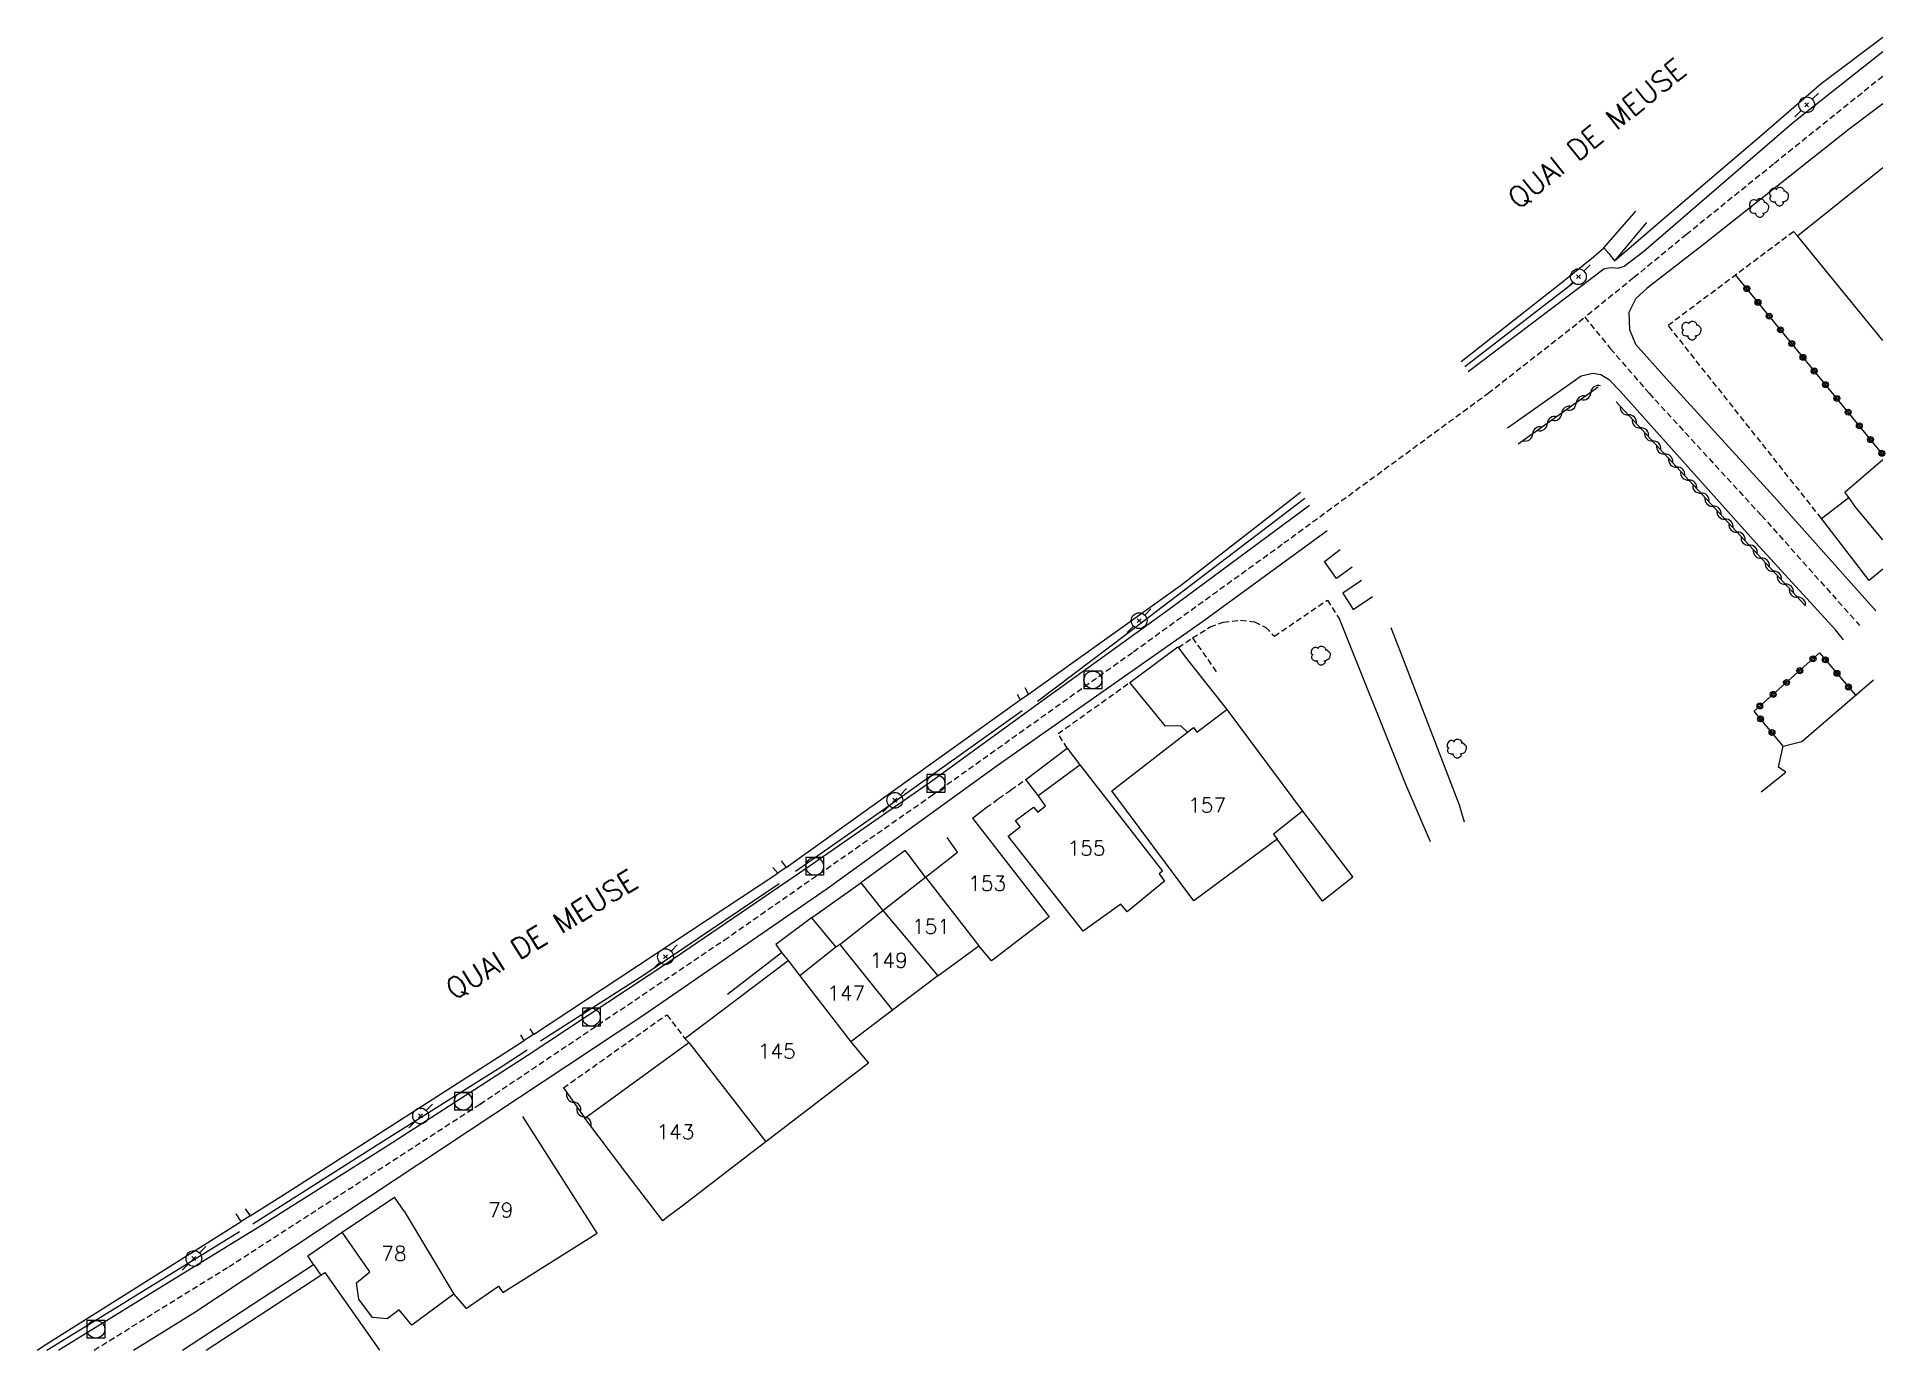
# Model space of a CAD drawing. Header units: millimetres. Extents: x 185000 to 186000, y 127999 to 129000.
# Drawn here: x 185844.1 to 186000.3, y 128000 to 128110.9 of the extents above; entities that cross this region are included whole.
import ezdxf
from ezdxf.enums import TextEntityAlignment as Align

# ---------------------------------------------------------------- set-up
doc = ezdxf.new("R2010")
doc.units = ezdxf.units.MM
doc.linetypes.add('DASHED', pattern=[0.75, 0.5, -0.25])
doc.layers.get('0').update_dxf_attribs({"linetype": 'CONTINUOUS'})
for name, color, linetype in [('W0001', 6, 'DASHED'), ('W0008', 7, 'CONTINUOUS'), ('W0010', 4, 'CONTINUOUS'), ('W0014', 7, 'CONTINUOUS'), ('W0017', 7, 'CONTINUOUS'), ('W0101', 7, 'CONTINUOUS'), ('W0104', 1, 'CONTINUOUS'), ('W0105', 7, 'CONTINUOUS'), ('W0112', 1, 'DASHED'), ('W0300', 7, 'CONTINUOUS'), ('W0310', 3, 'CONTINUOUS'), ('W0323', 7, 'CONTINUOUS'), ('W0420', 7, 'CONTINUOUS'), ('W0473', 7, 'CONTINUOUS'), ('W0510', 5, 'CONTINUOUS'), ('W0989', 7, 'CONTINUOUS'), ('W0991', 7, 'CONTINUOUS'), ('W1102', 7, 'CONTINUOUS')]:
    doc.layers.add(name, color=color, linetype=linetype)
doc.styles.get("Standard").update_dxf_attribs({"font": 'romans.shx', "width": 0.85})

msp = doc.modelspace()

# ---------------------------------------------------------------- texts
at = {"layer": 'W0989'}
for rotation, p in [(38.9079, (185968.66, 128096.95)), (31.7061, (185878.86, 128030.25))]:
    msp.add_text('QUAI DE MEUSE', height=1.75, rotation=rotation, dxfattribs=at).set_placement(p, align=Align.MIDDLE_LEFT)
at = {"layer": 'W0991'}
for s, p in [('157', (185942.93, 128046.02)), ('155', (185932.74, 128042.39)), ('153', (185924.35, 128039.41)), ('151', (185919.6, 128035.77)), ('149', (185916.04, 128032.91)), ('147', (185912.44, 128030.14)), ('145', (185906.58, 128025.24)), ('143', (185898.02, 128018.43)), ('79', (185883.26, 128011.82)), ('78', (185874.24, 128008.15))]:
    msp.add_text(s, height=1.25, dxfattribs=at).set_placement(p, align=Align.MIDDLE_CENTER)

# ---------------------------------------------------------------- blocks, each defined once
blk = doc.blocks.new('T473')
for p, q in [((-0.166667, 0.166667), (0.166667, -0.166667)), ((-0.166667, -0.166667), (0.166667, 0.166667)), ((0.500001, 0.500001), (1.000002, 1.000002)), ((-1.000002, -1.000002), (-0.500001, -0.500001))]:
    blk.add_line(p, q)
blk.add_ellipse((0, 0), major_axis=(0.471405, 0.471405), ratio=1, start_param=5.4977871438, end_param=11.780972451)
blk = doc.blocks.new('T420')
for p, q in [((0.75, 0.75), (-0.75, 0.75)), ((-0.75, 0.75), (-0.75, -0.75)), ((0.75, 0.75), (0.75, -0.75)), ((0.75, -0.75), (-0.75, -0.75))]:
    blk.add_line(p, q)
blk.add_ellipse((0, 0), major_axis=(-0.53, 0.53), ratio=1, start_param=3.926991, end_param=10.210176)
blk = doc.blocks.new('T300')
for p, q in [((-0.8, 0.51), (-0.86, 0.34)), ((-0.86, 0.34), (-0.86, 0.17)), ((-0.86, 0.17), (-0.74, 0.06)), ((-0.69, 0.63), (-0.8, 0.51)), ((-0.8, -0.06), (-0.74, 0.06)), ((-0.74, 0.06), (-0.69, 0.11)), ((-0.57, 0.69), (-0.69, 0.63)), ((-0.46, 0.69), (-0.57, 0.69)), ((-0.29, 0.63), (-0.46, 0.69)), ((-0.29, 0.63), (-0.17, 0.74)), ((-0.23, 0.57), (-0.29, 0.63)), ((-0.17, 0.74), (-0.06, 0.8)), ((-0.06, 0.8), (0.06, 0.8)), ((0.06, 0.8), (0.23, 0.74)), ((0.23, 0.74), (0.34, 0.63)), ((0.34, 0.63), (0.4, 0.51)), ((0.46, 0.46), (0.34, 0.46)), ((0.4, 0.51), (0.4, 0.46)), ((0.57, 0.4), (0.46, 0.46)), ((0.57, 0.4), (0.69, 0.29)), ((0.69, 0.29), (0.74, 0.17)), ((0.74, 0.06), (0.69, -0.17)), ((0.74, 0.17), (0.74, 0.06)), ((-0.8, -0.17), (-0.8, -0.06)), ((-0.8, -0.23), (-0.8, -0.17)), ((-0.74, -0.34), (-0.8, -0.23)), ((-0.69, -0.4), (-0.74, -0.34)), ((-0.51, -0.46), (-0.69, -0.4)), ((-0.4, -0.46), (-0.51, -0.46)), ((-0.4, -0.46), (-0.34, -0.46)), ((-0.34, -0.46), (-0.34, -0.4)), ((-0.34, -0.51), (-0.34, -0.46)), ((-0.29, -0.63), (-0.34, -0.51)), ((-0.17, -0.74), (-0.29, -0.63)), ((-0.06, -0.8), (-0.17, -0.74)), ((0.06, -0.8), (-0.06, -0.8)), ((0.17, -0.74), (0.06, -0.8)), ((0.23, -0.69), (0.17, -0.74)), ((0.29, -0.46), (0.23, -0.46)), ((0.29, -0.63), (0.23, -0.69)), ((0.46, -0.4), (0.29, -0.46)), ((0.34, -0.51), (0.29, -0.63)), ((0.34, -0.51), (0.34, -0.46)), ((0.57, -0.34), (0.46, -0.4)), ((0.63, -0.29), (0.57, -0.34)), ((0.69, -0.17), (0.63, -0.29))]:
    blk.add_line(p, q)
blk = doc.blocks.new('t323o')
at = {"color": 0, "linetype": 'Continuous'}
for radius in [0.25, 0.15]:
    blk.add_circle((0, 0), radius, dxfattribs=at)
blk = doc.blocks.new('t310o')
at = {"color": 0, "linetype": 'Continuous'}
for centre, start, end in [((-0.5, 0.38), 216.8699, 323.1304), ((0.5, -0.37), 36.8699, 143.1303)]:
    blk.add_arc(centre, 0.625, start, end, dxfattribs=at)

# ---------------------------------------------------------------- linework, layer by layer
at = {"layer": 'W0001'}
for points in [[(186000, 128107.57), (185990.78, 128100.16), (185983.42, 128094.21), (185978.95, 128090.55), (185974.84, 128087.22)], [(185848.93, 128000), (185860.3, 128007.03), (185881.52, 128020.77), (185902.14, 128034.62), (185919.73, 128046.88), (185936.71, 128058.98), (185949.42, 128068.16), (185966.67, 128080.81), (185974.84, 128087.22)], [(185974.84, 128087.22), (185977, 128084.57), (185980.26, 128080.8), (185989.75, 128070.49), (185998.04, 128061.2), (185998.04, 128061.2)]]:
    msp.add_lwpolyline(points, dxfattribs=at)
at = {"layer": 'W0008'}
for points in [[(185964.99, 128082.64), (185976.43, 128091.3), (185976.84, 128091.39), (185977.19, 128091.42), (185977.63, 128091.36), (185978.17, 128091.55), (185979.82, 128092.8), (185992.49, 128103.73), (186000, 128109.68)], [(186000, 128105.24), (185997.15, 128103.12), (185984.97, 128093.44), (185980.1, 128089.69), (185979.14, 128088.8), (185978.55, 128087.62), (185978.6, 128086.18), (185979.1, 128084.94), (185981.72, 128082.03), (185991.07, 128071.78), (185999.4, 128062.43)], [(185996.68, 128059.97), (185996.02, 128060.82), (185989.3, 128068.15), (185977.82, 128080.99), (185976.92, 128081.91), (185976.19, 128082.35), (185975.52, 128082.46), (185974.53, 128082.24), (185968.29, 128077.85)], [(185845.91, 128000), (185845.99, 128000.05), (185854.68, 128005.4), (185862.92, 128010.47), (185873.75, 128017.3), (185885.49, 128024.86), (185897.39, 128032.72), (185909.22, 128040.8), (185919.57, 128047.98), (185928.93, 128054.79), (185939.75, 128062.61), (185951.58, 128071.35)]]:
    msp.add_lwpolyline(points, dxfattribs=at)
at = {"layer": 'W0010'}
for points in [[(185964.7, 128083.06), (185973.85, 128090.14)], [(185928.61, 128054.81), (185936.19, 128060.52), (185951.17, 128071.95)], [(185908.15, 128040.45), (185915.61, 128045.64), (185927.3, 128054)], [(185886.62, 128026.12), (185895.36, 128031.68), (185906.77, 128039.41)], [(185862.33, 128010.67), (185872.83, 128017.34), (185883.39, 128023.96), (185885.5, 128025.35)], [(185844.93, 128000), (185849.59, 128002.86), (185861.2, 128010.02)]]:
    msp.add_lwpolyline(points, dxfattribs=at)
at = {"layer": 'W0014'}
for points in [[(185852.24, 128000), (185857.44, 128003.19), (185895.28, 128028.24), (185910.84, 128038.99), (185925.21, 128049.37), (185942.54, 128061.52), (185953.06, 128069.2)], [(185955.18, 128066.12), (185953.87, 128065.16), (185952.85, 128066.6), (185954.16, 128067.6)], [(185954.07, 128061.78), (185959.69, 128047.79), (185961.78, 128042.94)], [(185964.66, 128044.58), (185964.25, 128046.01), (185959.46, 128058.46), (185958.47, 128061)], [(185989.74, 128047.15), (185991.8, 128048.8), (185991.2, 128049.22), (185991.59, 128050.99), (185993.16, 128051.39), (185999.21, 128056.61)], [(185923.1, 128044.91), (185924.28, 128045.81)]]:
    msp.add_lwpolyline(points, dxfattribs=at)
at = {"layer": 'W0017'}
for points in [[(185976.45, 128093.1), (185979.14, 128096.19)], [(185980.05, 128095.22), (185977.33, 128091.98)]]:
    msp.add_lwpolyline(points, dxfattribs=at)
at = {"layer": 'W0101'}
for points in [[(186000, 128085.25), (185992.79, 128094.09), (186000, 128099.87)], [(186000, 128068.42), (185997.71, 128071.16), (185997.12, 128072.01), (185996.8, 128072.46), (186000, 128075.2)], [(185923.1, 128044.91), (185929.58, 128036.58), (185926.97, 128034.59), (185924.92, 128033.02), (185924.72, 128032.87), (185923.66, 128034.15)], [(185919.13, 128039.94), (185921.84, 128042.06), (185920.96, 128043.29)], [(185915.54, 128037.12), (185919.13, 128039.94)], [(185911.9, 128034.26), (185915.54, 128037.12)], [(185911.9, 128034.26), (185911.57, 128034.01), (185908.53, 128031.61)], [(185920.19, 128031.6), (185920.5, 128031.84), (185923.66, 128034.15)], [(185899.14, 128025.96), (185898.82, 128026.31), (185907.54, 128032.89), (185908.53, 128031.61)], [(185920.19, 128031.6), (185916.35, 128028.69)], [(185916.35, 128028.69), (185912.83, 128026.03)], [(185905.67, 128017.58), (185904.12, 128016.4), (185898.58, 128012.15), (185897.3, 128011.18), (185896.95, 128010.91), (185893.93, 128014.89), (185890.38, 128019.57), (185899.14, 128025.96)], [(185912.83, 128026.03), (185914.34, 128024.23), (185905.67, 128017.58)], [(185879.3, 128004.73), (185880.34, 128003.51), (185880.62, 128003.7), (185883.08, 128005.38), (185883.45, 128004.85), (185891.42, 128009.88), (185885.12, 128019.71)], [(185869.88, 128009.96), (185874.3, 128012.91)], [(185875.1, 128011.73), (185874.3, 128012.91)], [(185879.3, 128004.73), (185875.76, 128002.11), (185874.7, 128003.38), (185873.66, 128002.63), (185872.44, 128002.74), (185871.29, 128004.29), (185871.07, 128005.66), (185872.21, 128006.6), (185869.88, 128009.96)], [(185858.39, 128000), (185868.07, 128006.31), (185868.42, 128006.54), (185873.04, 128000)]]:
    msp.add_lwpolyline(points, dxfattribs=at)
for points in [[(185948.55, 128043.58), (185948.84, 128043.14), (185941.8, 128037.93), (185934.87, 128047.22), (185941.26, 128052.17), (185941.77, 128052.58), (185942.07, 128052.17), (185944.6, 128054.11), (185950.99, 128045.5)], [(185932.45, 128035.37), (185926.14, 128043.41), (185927.14, 128044.2), (185926.74, 128044.72), (185928.26, 128045.85), (185928.63, 128045.42), (185929.27, 128045.96), (185928.66, 128046.83), (185932.19, 128049.41), (185939.17, 128040.43), (185938.88, 128040.22), (185939.33, 128039.6), (185936.19, 128037.01), (185935.65, 128037.66)]]:
    msp.add_lwpolyline(points, close=True, dxfattribs=at)
at = {"layer": 'W0104'}
for points in [[(186000, 128065.94), (185998.84, 128064.99), (185994.82, 128070.23), (185997.12, 128072.01)], [(185941.26, 128052.17), (185940.7, 128052.73), (185939.41, 128052.69), (185936.39, 128056.37), (185940.47, 128059.38), (185941.08, 128058.53), (185944.6, 128054.11)], [(185928.66, 128046.83), (185927.63, 128048.19), (185931.12, 128050.82), (185932.19, 128049.41)], [(185950.99, 128045.5), (185955.23, 128039.93), (185952.67, 128037.92), (185948.84, 128043.14)], [(185917.68, 128041.88), (185917.42, 128042.18), (185913.68, 128039.47)], [(185919.13, 128039.94), (185917.68, 128041.88)], [(185909.51, 128036.51), (185913.68, 128039.47)], [(185913.68, 128039.47), (185915.54, 128037.12)], [(185909.51, 128036.51), (185906.5, 128034.26), (185906.99, 128033.58)], [(185909.51, 128036.51), (185911.57, 128034.01)], [(185902.41, 128030.04), (185906.99, 128033.58)], [(185906.99, 128033.58), (185907.54, 128032.89)], [(185867.45, 128007.21), (185866.97, 128007.95), (185869.88, 128009.96)], [(185856.39, 128000), (185867.45, 128007.21)], [(185867.45, 128007.21), (185868.07, 128006.31)]]:
    msp.add_lwpolyline(points, dxfattribs=at)
at = {"layer": 'W0105'}
for points in [[(185955.96, 128064.98), (185954.38, 128063.93), (185955.27, 128062.54), (185956.89, 128063.63)], [(185926.9, 128055.4), (185927.15, 128054.9), (185927.85, 128055.4), (185927.55, 128055.93)], [(185906.96, 128041.32), (185907.38, 128040.75), (185906.66, 128040.26), (185906.26, 128040.75)], [(185885.72, 128027.12), (185886.03, 128026.66), (185885.24, 128026.15), (185884.96, 128026.61)], [(185861.69, 128011.92), (185862.1, 128011.32), (185861.35, 128010.85), (185860.91, 128011.5)]]:
    msp.add_lwpolyline(points, dxfattribs=at)
at = {"layer": 'W0112'}
for points in [[(185994.82, 128070.23), (185981.86, 128086.55), (185992.47, 128094.48), (185992.79, 128094.09)], [(185941.7, 128060.15), (185943.2, 128061.08), (185944.29, 128061.48), (185945.76, 128061.65), (185946.93, 128061.49), (185947.88, 128061.03), (185948.61, 128060.28), (185953.09, 128063.34), (185954.07, 128061.78)], [(185940.51, 128059.32), (185941.7, 128060.15), (185943.74, 128057.23)], [(185931.12, 128050.82), (185930.34, 128052.06), (185936.39, 128056.37)], [(185924.28, 128045.81), (185925.32, 128046.57), (185925.32, 128046.58), (185926.35, 128047.3), (185927.63, 128048.19)], [(185888.56, 128022.14), (185897.29, 128028.32), (185898.82, 128026.31)]]:
    msp.add_lwpolyline(points, dxfattribs=at)
at = {"layer": 'W0310'}
for points in [[(185975.97, 128081.31), (185969.21, 128076.51)], [(185977.49, 128080.07), (185993.43, 128062.89)], [(185888.56, 128022.14), (185890.38, 128019.57)]]:
    msp.add_lwpolyline(points, dxfattribs=at)
at = {"layer": 'W0323'}
for points in [[(186000, 128075.63), (185987.55, 128090.8)], [(185991.59, 128050.99), (185989.14, 128053.95), (185994.66, 128058.87), (185997.7, 128055.3)]]:
    msp.add_lwpolyline(points, dxfattribs=at)
at = {"layer": 'W0510'}
for points in [[(185976.85, 128092.61), (185977.33, 128091.98), (185981.57, 128095.62), (185989.78, 128102.64), (185994.8, 128106.97), (186000, 128110.89)], [(185964.4, 128083.49), (185972.95, 128090.22), (185975.57, 128092.33), (185976.45, 128093.1), (185976.85, 128092.61)], [(185927.85, 128055.4), (185940.67, 128064.58), (185950.82, 128072.45)], [(185907.38, 128040.75), (185927.15, 128054.9)], [(185886.03, 128026.66), (185906.66, 128040.26)], [(185862.1, 128011.32), (185865.23, 128013.29), (185885.24, 128026.15)], [(185844.1, 128000), (185844.92, 128000.51), (185861.35, 128010.85)]]:
    msp.add_lwpolyline(points, dxfattribs=at)
at = {"layer": 'W1102'}
for points in [[(185919.13, 128039.94), (185923.66, 128034.15)], [(185915.54, 128037.12), (185920.19, 128031.6)], [(185911.9, 128034.26), (185916.35, 128028.69)], [(185908.53, 128031.61), (185912.83, 128026.03)], [(185899.14, 128025.96), (185905.67, 128017.58)], [(185875.1, 128011.73), (185879.3, 128004.73)]]:
    msp.add_lwpolyline(points, dxfattribs=at)

# ---------------------------------------------------------------- block references
at = {"layer": 'W0300'}
for p in [(185989.61, 128096.45), (185991.28, 128097.41), (185983.89, 128086.09), (185952.57, 128058.65), (185964.06, 128050.78)]:
    msp.add_blockref('T300', p, dxfattribs=at)
at = {"layer": 'W0310'}
for p, rotation in [((185975.33, 128080.85), 215.3510745663383), ((185974.1, 128079.98), 215.3510745663383), ((185971.66, 128078.25), 215.3510745663383), ((185972.88, 128079.11), 215.3510745663383), ((185978.51, 128078.97), 312.8457644683579), ((185979.53, 128077.87), 312.8457644683579), ((185970.43, 128077.38), 215.3510745663383), ((185980.55, 128076.77), 312.8457644683579), ((185981.57, 128075.67), 312.8457644683579), ((185982.59, 128074.57), 312.8457644683579), ((185983.61, 128073.47), 312.8457644683579), ((185984.63, 128072.37), 312.8457644683579), ((185985.65, 128071.27), 312.8457644683579), ((185986.67, 128070.17), 312.8457644683579), ((185987.69, 128069.07), 312.8457644683579), ((185988.71, 128067.97), 312.8457644683579), ((185989.73, 128066.87), 312.8457644683579), ((185990.75, 128065.77), 312.8457644683579), ((185991.77, 128064.67), 312.8457644683579), ((185992.79, 128063.57), 312.8457644683579), ((185889.43, 128020.92), 305.2158423564861), ((185890.29, 128019.69), 305.2158423564861)]:
    msp.add_blockref('t310o', p, dxfattribs=dict(at, rotation=rotation))
at = {"layer": 'W0323'}
for p, rotation in [((185988.51, 128089.64), 129.3625438371548), ((185989.46, 128088.48), 129.3625438371548), ((185990.41, 128087.32), 129.3625438371548), ((185991.36, 128086.16), 129.3625438371548), ((185992.31, 128085), 129.3625438371548), ((185993.26, 128083.84), 129.3625438371548), ((185994.21, 128082.68), 129.3625438371548), ((185995.16, 128081.53), 129.3625438371548), ((185996.12, 128080.37), 129.3625438371548), ((185997.07, 128079.21), 129.3625438371548), ((185998.02, 128078.05), 129.3625438371548), ((185998.97, 128076.89), 129.3625438371548), ((185999.92, 128075.73), 129.3625438371548), ((185994.11, 128058.37), 41.6328956577098), ((185995.15, 128058.29), 310.4312582847556), ((185991.87, 128056.38), 41.6328956577098), ((185992.99, 128057.38), 41.6328956577098), ((185996.13, 128057.15), 310.4312582847556), ((185990.74, 128055.38), 41.6328956577098), ((185997.1, 128056), 310.4312582847556), ((185989.62, 128054.39), 41.6328956577098), ((185989.68, 128053.3), 129.6340216481933), ((185990.64, 128052.15), 129.6340216481933)]:
    msp.add_blockref('t323o', p, dxfattribs=dict(at, rotation=rotation))
at = {"layer": 'W0420'}
for p in [(185933.28, 128056.59), (185920.02, 128047.85), (185909.79, 128040.85), (185890.92, 128028.11), (185880.1, 128021.01), (185849.07, 128001.75)]:
    msp.add_blockref('T420', p, dxfattribs=at)
at = {"layer": 'W0473'}
for p in [(185993.57, 128105.16), (185974.29, 128090.65), (185937.19, 128061.6), (185916.55, 128046.43), (185897.18, 128033.22), (185876.5, 128019.77), (185857.35, 128007.73)]:
    msp.add_blockref('T473', p, dxfattribs=at)

msp.set_redraw_order([(e.dxf.handle, doc.entitydb.next_handle()) for e in msp.query("TEXT MTEXT ATTDEF DIMENSION ARC_DIMENSION")])  # texts and dimensions are drawn at this point

doc.saveas('drawing.dxf')
